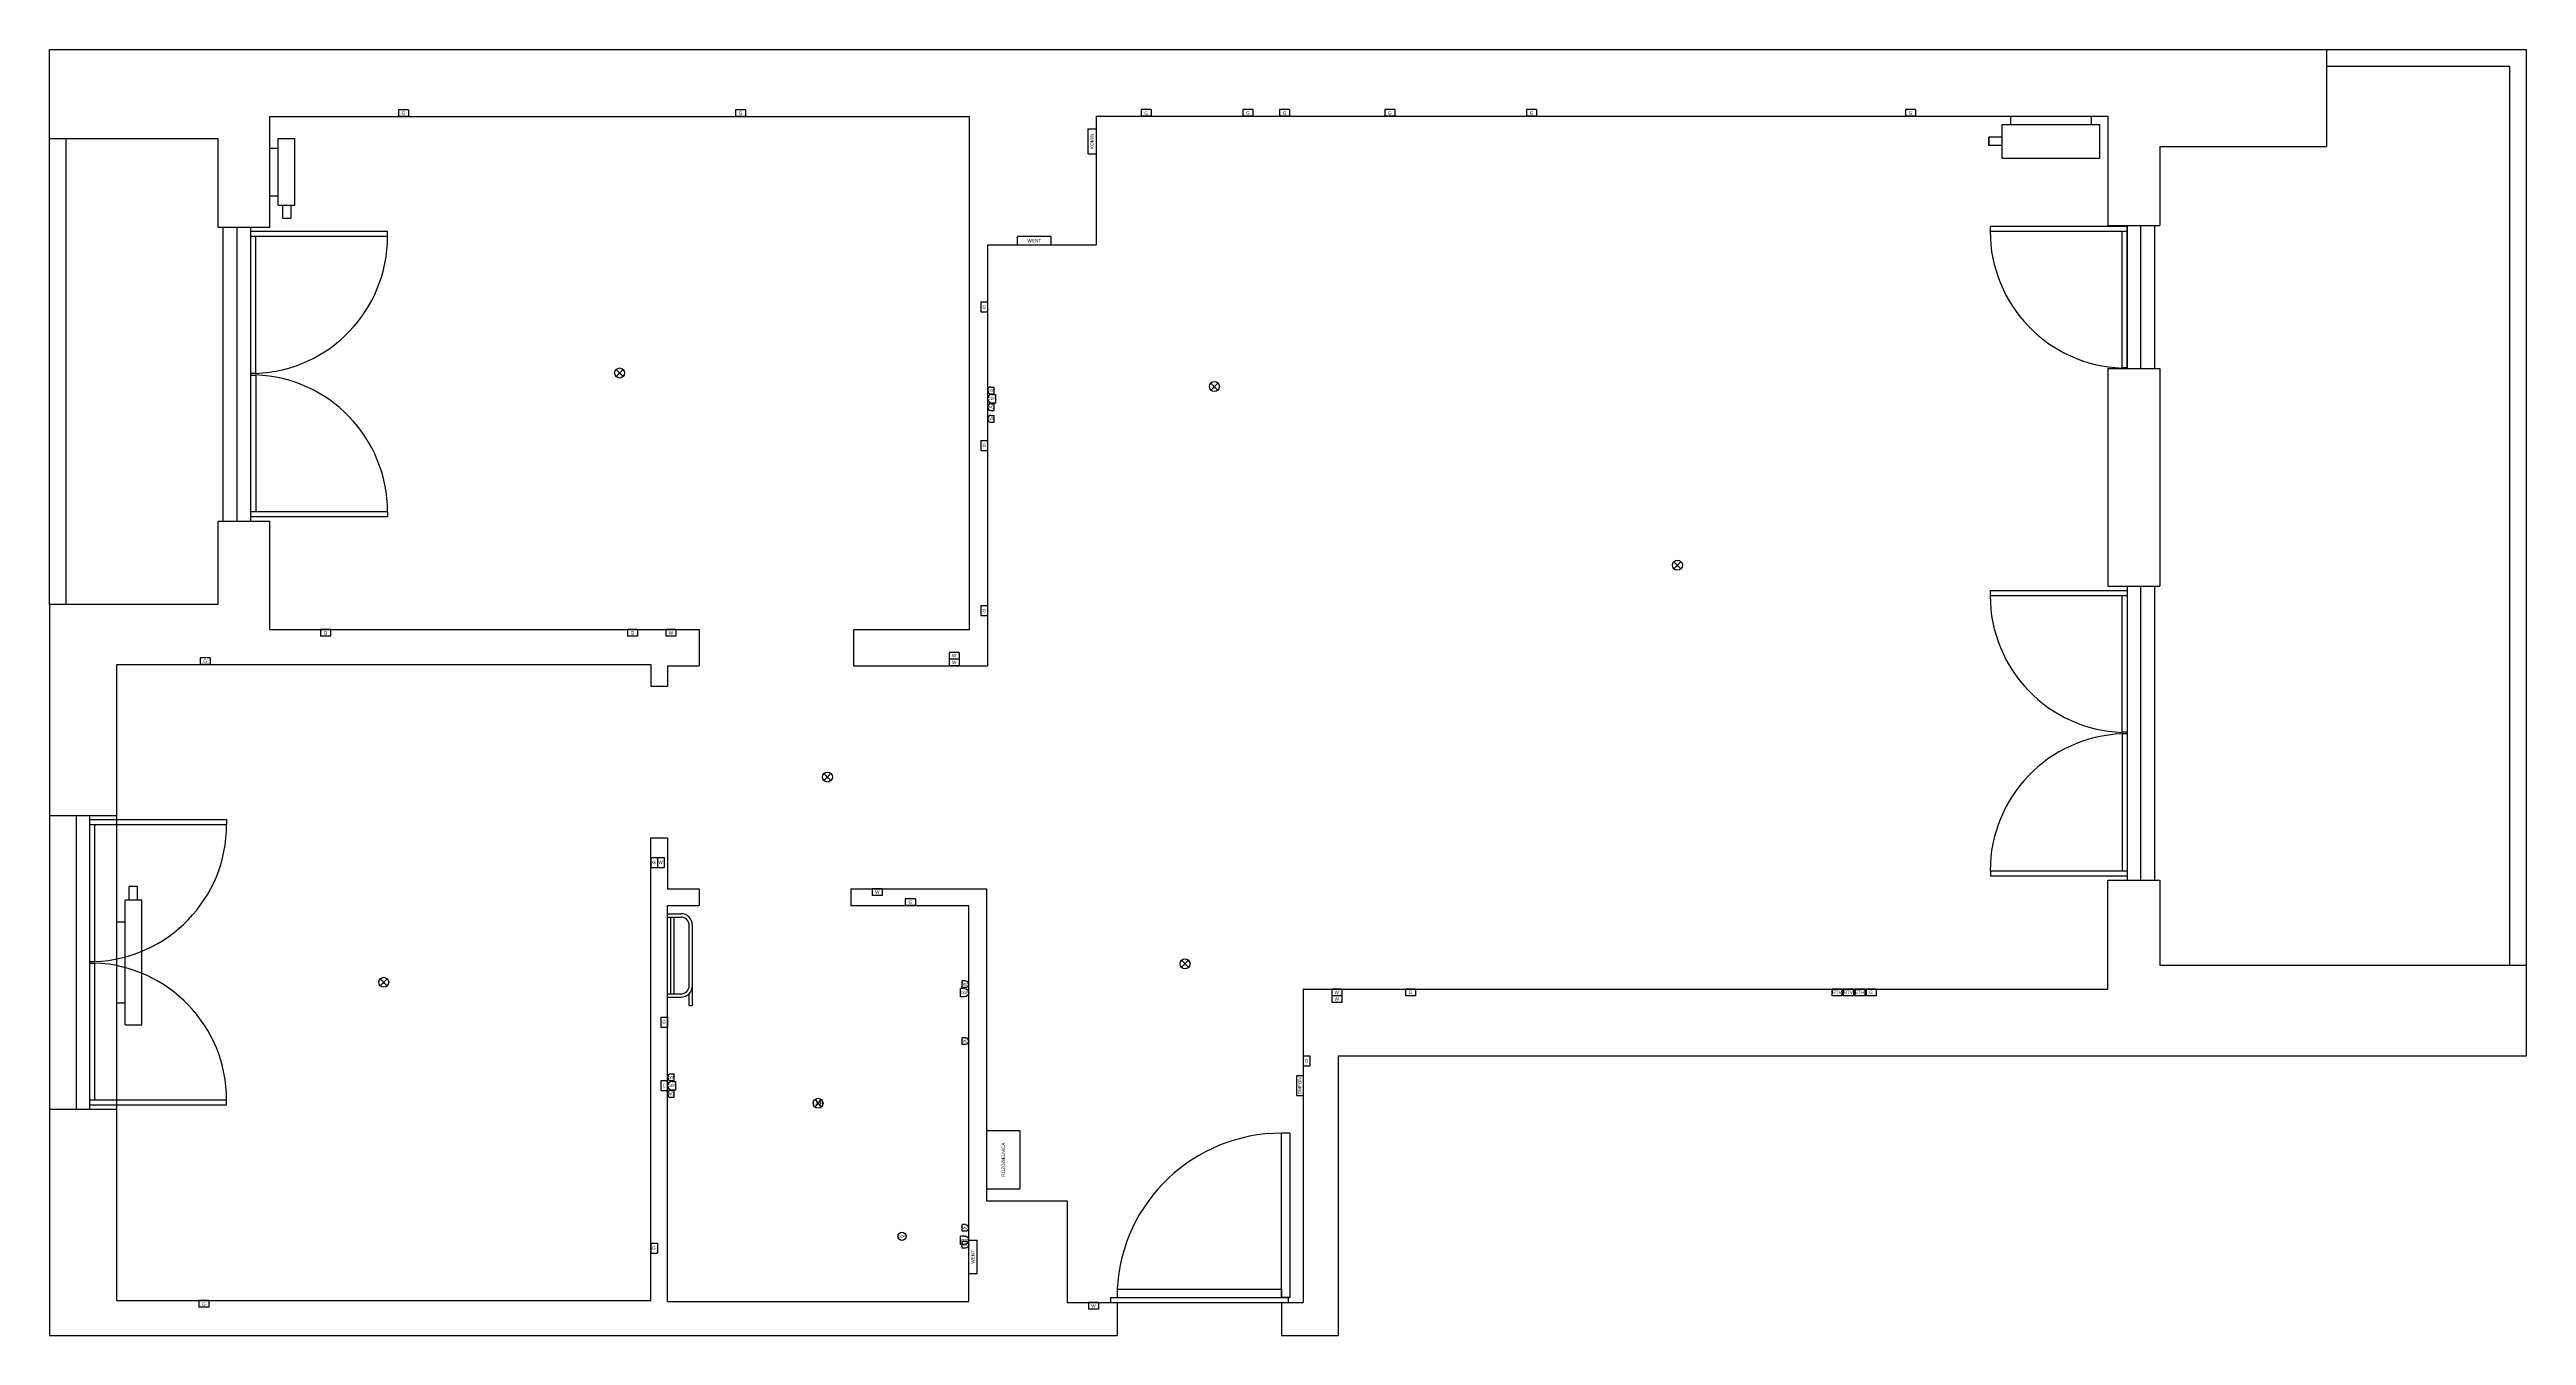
# Model space of a CAD drawing. Header units: millimetres. Extents: x 12 to 4621, y 1861 to 4393.
# Drawn here: x 1292 to 2776, y 1861 to 2631 of the extents above; entities that cross this region are included whole.
import ezdxf
from ezdxf.lldxf.tags import DXFTag

# ---------------------------------------------------------------- set-up
doc = ezdxf.new("R2010")
doc.units = ezdxf.units.MM
tags = doc.linetypes.add('03B018', pattern=[5.4, 2.16, -3.24]).pattern_tags.tags
tags[6:7] = [DXFTag(74, 4), DXFTag(75, 0), DXFTag(340, '0'), DXFTag(46, 1.0), DXFTag(50, 0.0), DXFTag(44, 0.0), DXFTag(45, 0.0)]
tags[4:5] = [DXFTag(74, 4), DXFTag(75, 0), DXFTag(340, '0'), DXFTag(46, 1.0), DXFTag(50, 0.0), DXFTag(44, 0.0), DXFTag(45, 0.0)]

# ---------------------------------------------------------------- blocks, each defined once
blk = doc.blocks.new('Z$W@#21726')
for p, q in [((2, 4), (4, 4)), ((2, 0), (4, 0)), ((4, 0), (4, 4))]:
    blk.add_line(p, q)
blk.add_arc((2, 2), 2, 90, 270)
blk = doc.blocks.new('Z$W@#28703')
for p, q in [((2.5, 5), (5, 5)), ((2.5, 0), (5, 0)), ((5, 0), (5, 5))]:
    blk.add_line(p, q)
blk.add_arc((2.5, 2.5), 2.5, 90, 270)
blk = doc.blocks.new('Z$W@#4664')
for p, q in [((2.5, 5), (5, 5)), ((2.5, 0), (5, 0)), ((5, 0), (5, 5))]:
    blk.add_line(p, q)
blk.add_arc((2.5, 2.5), 2.5, 90, 270)
blk = doc.blocks.new('Z$W@#15141')
for p, q in [((0, 20), (5, 20)), ((5, 0), (5, 20)), ((0, 0), (5, 0))]:
    blk.add_line(p, q)
blk = doc.blocks.new('Z$W@#6868')
for p, q in [((2, 4), (4, 4)), ((2, 0), (4, 0)), ((4, 0), (4, 4))]:
    blk.add_line(p, q)
blk.add_arc((2, 2), 2, 90, 270)
blk = doc.blocks.new('Z$W@#28253')
for p, q in [((2.5, 5), (5, 5)), ((2.5, 0), (5, 0)), ((5, 0), (5, 5))]:
    blk.add_line(p, q)
blk.add_arc((2.5, 2.5), 2.5, 90, 270)
blk = doc.blocks.new('Z$W@#778')
for p, q in [((0, 15), (5, 15)), ((0, 15), (0, 0)), ((0, 0), (5, 0))]:
    blk.add_line(p, q)
blk = doc.blocks.new('Z$W@#27446')
for p, q in [((4, 12), (0, 12)), ((0, 12), (0, 0)), ((4, 0), (0, 0))]:
    blk.add_line(p, q)
blk = doc.blocks.new('Z$W@#6729')
for p, q in [((0, 35), (20, 35)), ((20, 35), (20, 0)), ((0, 0), (20, 0))]:
    blk.add_line(p, q)
blk = doc.blocks.new('Z$W@#18756')
for p, q in [((0, 6), (0, 0)), ((0, 6), (4, 6)), ((0, 0), (4, 0)), ((4, 6), (4, 0))]:
    blk.add_line(p, q)
blk = doc.blocks.new('Z$W@#26308')
at = {"rotation": -90.00000000000001}
blk.add_blockref('Z$W@#18756', (0, 4), dxfattribs=at)
at = {"insert": (3, 2), "char_height": 2, "width": 6, "attachment_point": 5}
blk.add_mtext('{\\fArial|b0|i0|c238|p0;G}', dxfattribs=at)
blk = doc.blocks.new('Z$W@#16944')
blk.add_blockref('Z$W@#18756', (0, 0))
at = {"insert": (2, 3), "char_height": 2, "width": 4, "attachment_point": 5}
blk.add_mtext('{\\fArial|b0|i0|c238|p0;G}', dxfattribs=at)
blk = doc.blocks.new('Z$W@#11323')
at = {"rotation": -90.00000000000001}
blk.add_blockref('Z$W@#18756', (0, 4), dxfattribs=at)
at = {"insert": (3, 2), "char_height": 2, "width": 6, "attachment_point": 5}
blk.add_mtext('{\\fArial|b0|i0|c238|p0;W}', dxfattribs=at)
blk = doc.blocks.new('Z$W@#21538')
at = {"rotation": -90.00000000000001}
blk.add_blockref('Z$W@#18756', (0, 4), dxfattribs=at)
at = {"insert": (3, 2), "char_height": 2, "width": 6, "attachment_point": 5}
blk.add_mtext('{\\fArial|b0|i0|c238|p0;ETH}', dxfattribs=at)
blk = doc.blocks.new('Z$W@#16118')
at = {"rotation": -90.00000000000001}
blk.add_blockref('Z$W@#18756', (0, 4), dxfattribs=at)
at = {"insert": (3, 2), "char_height": 2, "width": 6, "attachment_point": 5}
blk.add_mtext('{\\fArial|b0|i0|c238|p0;RTV}', dxfattribs=at)
blk = doc.blocks.new('Z$W@#22929')
blk.add_blockref('Z$W@#18756', (0, 0))
at = {"insert": (2, 3), "char_height": 2, "width": 4, "attachment_point": 5}
blk.add_mtext('{\\fArial|b0|i0|c238|p0;W}', dxfattribs=at)
blk = doc.blocks.new('Z$W@#4833')
blk.add_blockref('Z$W@#18756', (0, 0))
at = {"insert": (2, 3), "char_height": 2, "width": 4, "attachment_point": 5}
blk.add_mtext('{\\fArial|b0|i0|c238|p0;L}', dxfattribs=at)
blk = doc.blocks.new('Z$W@#29658')
for p, q in [((5.1, 0.9), (0.9, 5.1)), ((0.9, 0.9), (5.1, 5.1))]:
    blk.add_line(p, q)
blk.add_circle((3, 3), 3)
at = {"insert": (3, 3), "char_height": 2, "width": 4.231, "attachment_point": 5}
blk.add_mtext('{\\fArial|b0|i0|c238|p0;L}', dxfattribs=at)

msp = doc.modelspace()

# ---------------------------------------------------------------- linework, layer by layer
for p, q in [((1292.2, 2631), (2656.7, 2631)), ((1292.2, 2298.5), (1292.2, 2631)), ((2656.7, 2631), (2656.7, 2572.9)), ((2656.7, 2631), (2776.5, 2631)), ((2776.5, 2028.1), (2776.5, 2631)), ((2656.7, 2621), (2766.5, 2621)), ((2766.5, 2082.4), (2766.5, 2621)), ((1424.2, 2590.9), (1843.5, 2590.9)), ((1424.2, 2524.5), (1424.2, 2590.9)), ((1843.5, 2283.5), (1843.5, 2590.9)), ((1919.3, 2591), (2525.7, 2591)), ((1919.3, 2591), (1919.3, 2514)), ((2462.3, 2586), (2520.7, 2586)), ((2462.3, 2566), (2462.3, 2586)), ((2467.3, 2591), (2467.3, 2586)), ((2515.7, 2591), (2515.7, 2586)), ((2520.7, 2586), (2520.7, 2566)), ((2520.7, 2586), (2520.7, 2566)), ((2525.7, 2591), (2525.7, 2525.5)), ((1393.2, 2577.5), (1292.2, 2577.5)), ((1302.2, 2298.5), (1302.2, 2577.5)), ((1393.2, 2524.5), (1393.2, 2577.5)), ((1424.2, 2572), (1429.2, 2572)), ((1429.2, 2577.7), (1439.2, 2577.7)), ((1429.2, 2537.7), (1429.2, 2577.7)), ((1439.2, 2537.7), (1439.2, 2577.7)), ((2454.3, 2578.5), (2454.3, 2573.5)), ((2454.3, 2578.5), (2454.3, 2573.5)), ((2462.3, 2578.5), (2454.3, 2578.5)), ((2454.3, 2573.5), (2454.3, 2578.5)), ((2462.3, 2573.5), (2454.3, 2573.5)), ((2556.7, 2572.9), (2656.7, 2572.9)), ((2556.7, 2572.9), (2556.7, 2525.5)), ((2462.3, 2566), (2520.7, 2566)), ((1424.2, 2543.4), (1429.2, 2543.4)), ((1393.2, 2524.5), (1424.2, 2524.5)), ((1396.2, 2348.5), (1396.2, 2524.5)), ((1404.7, 2348.5), (1404.7, 2524.5)), ((1412.7, 2348.5), (1412.7, 2524.5)), ((1429.2, 2537.7), (1439.2, 2537.7)), ((1431.7, 2537.7), (1431.7, 2529.7)), ((1436.7, 2529.7), (1431.7, 2529.7)), ((1436.7, 2537.7), (1436.7, 2529.7)), ((2455.2, 2525.2), (2537.2, 2525.2)), ((2455.2, 2522.2), (2455.2, 2525.2)), ((2525.7, 2525.5), (2556.7, 2525.5)), ((2537.2, 2525.5), (2537.2, 2439.9)), ((2537.2, 2440.2), (2537.2, 2525.2)), ((2545.2, 2525.5), (2545.2, 2439.9)), ((2553.7, 2439.9), (2553.7, 2525.5)), ((1494.7, 2522), (1412.7, 2522)), ((1494.7, 2519), (1412.7, 2519)), ((1415.7, 2437), (1415.7, 2519)), ((1494.7, 2519), (1494.7, 2522)), ((1854.3, 2514), (1854.3, 2261.8)), ((1854.3, 2514), (1919.3, 2514)), ((2455.2, 2522.2), (2537.2, 2522.2)), ((2534.2, 2440.2), (2534.2, 2522.2)), ((1412.7, 2437), (1415.7, 2437)), ((1412.7, 2436), (1415.7, 2436)), ((1415.7, 2436), (1415.7, 2354)), ((2525.7, 2439.9), (2556.7, 2439.9)), ((2525.7, 2439.9), (2525.7, 2309.4)), ((2537.2, 2440.2), (2534.2, 2440.2)), ((2556.7, 2439.9), (2556.7, 2309.4)), ((1393.2, 2348.5), (1424.2, 2348.5)), ((1393.2, 2298.5), (1393.2, 2348.5)), ((1494.7, 2354), (1412.7, 2354)), ((1494.7, 2351), (1412.7, 2351)), ((1424.2, 2283.5), (1424.2, 2348.5)), ((1494.7, 2354), (1494.7, 2351)), ((2455.2, 2306.9), (2537.2, 2306.9)), ((2455.2, 2303.9), (2455.2, 2306.9)), ((2455.2, 2303.9), (2537.2, 2303.9)), ((2525.7, 2309.4), (2556.7, 2309.4)), ((2534.2, 2221.9), (2534.2, 2303.9)), ((2537.2, 2309.4), (2537.2, 2133.4)), ((2545.2, 2309.4), (2545.2, 2133.4)), ((2553.7, 2133.4), (2553.7, 2309.4)), ((1393.2, 2298.5), (1292.2, 2298.5)), ((1292.2, 2298.5), (1292.2, 1860.5)), ((1424.2, 2283.5), (1681.5, 2283.5)), ((1681.5, 2283.5), (1681.5, 2261.8)), ((1774, 2283.5), (1774, 2261.8)), ((1774, 2283.5), (1843.5, 2283.5)), ((1332.4, 1881.4), (1332.4, 2262.6)), ((1332.4, 2262.6), (1652.4, 2262.6)), ((1652.4, 2262.6), (1652.4, 2249.6)), ((1662.4, 2261.8), (1681.5, 2261.8)), ((1662.4, 2261.8), (1662.4, 2249.6)), ((1774, 2261.8), (1854.3, 2261.8)), ((1652.4, 2249.6), (1662.4, 2249.6)), ((2537.2, 2221.9), (2534.2, 2221.9)), ((2537.2, 2220.9), (2534.2, 2220.9)), ((2534.2, 2220.9), (2534.2, 2138.9)), ((1292.2, 2172.1), (1332.4, 2172.1)), ((1308.3, 1996.1), (1308.3, 2172.1)), ((1316.3, 1996.1), (1316.3, 2172.1)), ((1316.3, 2169.6), (1398.3, 2169.6)), ((1398.3, 2169.6), (1398.3, 2166.6)), ((1316.3, 2166.6), (1319.3, 2166.6)), ((1316.3, 2166.6), (1398.3, 2166.6)), ((1319.3, 2084.6), (1319.3, 2166.6)), ((1652.4, 2158.6), (1662.4, 2158.6)), ((1652.4, 1881.4), (1652.4, 2158.6)), ((1662.4, 2158.6), (1662.4, 2128.2)), ((2455.2, 2138.9), (2537.2, 2138.9)), ((2455.2, 2138.9), (2455.2, 2135.9)), ((1339.9, 2121.6), (1339.9, 2129.6)), ((1344.9, 2129.6), (1339.9, 2129.6)), ((1344.9, 2121.6), (1344.9, 2129.6)), ((1662.4, 2128.2), (1681.5, 2128.2)), ((1681.5, 2128.2), (1681.5, 2118.2)), ((1772.4, 2128.2), (1772.4, 2118.2)), ((1772.4, 2128.2), (1853.7, 2128.2)), ((1853.7, 2128.2), (1853.7, 1941.2)), ((2455.2, 2135.9), (2537.2, 2135.9)), ((2525.7, 2133.4), (2556.7, 2133.4)), ((2525.7, 2068.1), (2525.7, 2133.4)), ((2556.7, 2133.4), (2556.7, 2082.4)), ((1332.4, 2108.3), (1337.4, 2108.3)), ((1337.4, 2121.6), (1347.4, 2121.6)), ((1337.4, 2046.6), (1337.4, 2121.6)), ((1347.4, 2046.6), (1347.4, 2121.6)), ((1662.5, 2118.2), (1681.5, 2118.2)), ((1662.5, 1880.9), (1662.5, 2118.2)), ((1662.5, 2113.2), (1670.5, 2113.2)), ((1662.5, 2111.2), (1670.5, 2111.2)), ((1664.5, 2065.2), (1664.5, 2111.2)), ((1666.5, 2065.2), (1666.5, 2111.2)), ((1772.4, 2118.2), (1843, 2118.2)), ((1843, 1880.9), (1843, 2118.2)), ((1675.5, 2070.2), (1675.5, 2106.2)), ((1677.5, 2058.2), (1677.5, 2106.2)), ((1316.3, 2084.6), (1319.3, 2084.6)), ((1316.3, 2083.6), (1319.3, 2083.6)), ((1319.3, 2001.6), (1319.3, 2083.6)), ((2556.7, 2082.4), (2776.5, 2082.4)), ((1662.5, 2065.2), (1670.5, 2065.2)), ((1662.5, 2063.2), (1670.5, 2063.2)), ((1675.5, 2058.2), (1675.5, 2065.3)), ((2043.4, 2068.1), (2043.4, 1880.2)), ((2043.4, 2068.1), (2525.7, 2068.1)), ((1332.4, 2059.9), (1337.4, 2059.9)), ((1675.5, 2058.2), (1677.5, 2058.2)), ((1337.4, 2046.6), (1347.4, 2046.6)), ((2064.3, 2028.1), (2776.5, 2028.1)), ((2064.3, 2028.1), (2064.3, 1860.5)), ((1292.2, 1996.1), (1332.4, 1996.1)), ((1316.3, 2001.6), (1398.3, 2001.6)), ((1316.3, 1998.6), (1398.3, 1998.6)), ((1398.3, 1998.6), (1398.3, 2001.6)), ((1750.9, 1997.2), (1754.5, 2001.9)), ((1750.9, 2001.9), (1754.5, 1997.2)), ((2035.4, 1981.7), (2030.4, 1981.7)), ((2030.4, 1883.2), (2030.4, 1981.7)), ((2035.4, 1981.7), (2035.4, 1883.2)), ((1853.7, 1941.2), (1901.9, 1941.2)), ((1901.9, 1941.2), (1901.9, 1880.2)), ((1931.9, 1888.2), (1931.9, 1883.2)), ((1931.9, 1888.2), (2030.4, 1888.2)), ((2030.4, 1888.2), (2030.4, 1883.2)), ((1332.4, 1881.4), (1652.4, 1881.4)), ((1662.5, 1880.9), (1843, 1880.9)), ((1901.9, 1880.2), (2043.4, 1880.2)), ((1927.9, 1883.2), (1927.9, 1880.2)), ((1927.9, 1883.2), (2034.4, 1883.2)), ((1931.9, 1880.2), (1931.9, 1860.5)), ((2035.4, 1883.2), (2030.4, 1883.2)), ((2030.4, 1880.2), (2030.4, 1860.5)), ((2034.4, 1883.2), (2034.4, 1880.2)), ((1292.2, 1860.5), (1931.9, 1860.5)), ((2030.4, 1860.5), (2064.3, 1860.5))]:
    msp.add_line(p, q)
for centre, radius in [((1752.7, 1999.6), 3), ((1803, 1919.9), 2.5)]:
    msp.add_circle(centre, radius)
at = {"linetype": '03B018'}
for centre, radius, start, end in [((1412.7, 2518.9), 82, 272.0644, 0.0706), ((2537.1, 2522.1), 82, 179.9294, 267.9356), ((1412.7, 2354.1), 82, 359.9294, 87.9356), ((2537.1, 2303.8), 82, 179.9294, 267.9356), ((2537.1, 2139), 82, 92.0644, 180.0706), ((1316.2, 2166.6), 82.1, 272.1626, 359.9724), ((1316.2, 2001.6), 82.1, 0.0276, 87.8374), ((2030.4, 1883.1), 98.6, 90.0004, 177.0161)]:
    msp.add_arc(centre, radius, start, end, dxfattribs=at)
for centre, radius, start, end in [((1670.5, 2106.2), 7, 0, 90), ((1670.5, 2106.2), 5, 0, 90), ((1670.5, 2070.2), 5, 270, 0), ((1670.5, 2070.2), 7, 270, 0)]:
    msp.add_arc(centre, radius, start, end)

# ---------------------------------------------------------------- block references
for name, p in [('Z$W@#26308', (1501.2, 2590.9)), ('Z$W@#26308', (1703.2, 2590.9)), ('Z$W@#778', (1914.3, 2568.5)), ('Z$W@#26308', (1946.3, 2591)), ('Z$W@#26308', (2007.3, 2591)), ('Z$W@#26308', (2029.3, 2591)), ('Z$W@#26308', (2092.3, 2591)), ('Z$W@#26308', (2177.3, 2591)), ('Z$W@#26308', (2404.3, 2591)), ('Z$W@#16944', (1850.3, 2473.8)), ('Z$W@#29658', (1630.8, 2434.2)), ('Z$W@#6868', (1854.3, 2424.8)), ('Z$W@#28253', (1854.3, 2419.3)), ('Z$W@#29658', (1987.2, 2426.1)), ('Z$W@#6868', (1854.3, 2414.8)), ('Z$W@#6868', (1854.3, 2407.8)), ('Z$W@#16944', (1850.3, 2390.8)), ('Z$W@#29658', (2264.7, 2319)), ('Z$W@#16944', (1850.3, 2291.8)), ('Z$W@#26308', (1454.5, 2279.5)), ('Z$W@#26308', (1638.5, 2279.5)), ('Z$W@#11323', (1661.5, 2279.5)), ('Z$W@#26308', (1382.4, 2262.6)), ('Z$W@#11323', (1831.3, 2265.8)), ('Z$W@#11323', (1831.3, 2261.8)), ('Z$W@#29658', (1755.3, 2192.1)), ('Z$W@#16944', (1652.4, 2140.9)), ('Z$W@#22929', (1656.4, 2140.9)), ('Z$W@#11323', (1785.2, 2124.2)), ('Z$W@#26308', (1805, 2118.2)), ('Z$W@#29658', (1969.6, 2080.2)), ('Z$W@#29658', (1489.4, 2069.1)), ('Z$W@#11323', (2060.5, 2064.1)), ('Z$W@#11323', (2060.5, 2060.1)), ('Z$W@#26308', (2104.7, 2064.1)), ('Z$W@#16118', (2360.3, 2064.1)), ('Z$W@#16118', (2367.1, 2064.1)), ('Z$W@#21538', (2373.9, 2064.1)), ('Z$W@#26308', (2380.7, 2064.1)), ('Z$W@#16944', (1658.5, 2045.2)), ('Z$W@#16944', (2043.4, 2022.1)), ('Z$W@#4833', (1658.5, 2007.2)), ('Z$W@#6868', (1662.5, 2013.2)), ('Z$W@#28253', (1662.5, 2007.7)), ('Z$W@#6868', (1662.5, 2003.2)), ('Z$W@#27446', (2039.4, 2004.1)), ('Z$W@#6729', (1853.7, 1948.4)), ('Z$W@#16944', (1652.4, 1909.9)), ('Z$W@#15141', (1843, 1897.6)), ('Z$W@#26308', (1381.6, 1877.4)), ('Z$W@#11323', (1914.8, 1876.2))]:
    msp.add_blockref(name, p)
at = {"rotation": 90}
msp.add_blockref('Z$W@#15141', (1892.3, 2514), dxfattribs=at)
at = {"xscale": -1}
for name, p in [('Z$W@#28703', (1843, 2063.4)), ('Z$W@#21726', (1843, 2068.9)), ('Z$W@#21726', (1843, 2034.9)), ('Z$W@#4664', (1843, 1915.1)), ('Z$W@#21726', (1843, 1922.9)), ('Z$W@#21726', (1843, 1912.9))]:
    msp.add_blockref(name, p, dxfattribs=at)

# ---------------------------------------------------------------- texts
at = {"char_height": 2, "attachment_point": 5, "rotation": 90}
for s, insert, width in [('{\\fArial|b0|i0|c238|p0;KOMIN}', (1916.8, 2576), 15), ('{\\fArial|b0|i0|c238|p0;DMFON}', (2041.4, 2010.1), 12), ('{\\fArial|b0|i0|c238|p0;ROZDZIELNICA}', (1863.7, 1965.9), 35), ('{\\fArial|b0|i0|c238|p0;WENT}', (1845.5, 1907.6), 20)]:
    msp.add_mtext(s, dxfattribs=dict(at, insert=insert, width=width))
at = {"attachment_point": 5}
for s, insert, char_height, width in [('{\\fArial|b0|i0|c238|p0;WENT}', (1882.3, 2516.5), 2, 20), ('{\\fArial|b0|i0|c238|p0;WZ}', (1856.3, 2426.8), 1.5, 4), ('{\\fArial|b0|i0|c238|p0;ODP}', (1856.8, 2421.8), 1.5, 5), ('{\\fArial|b0|i0|c238|p0;WC}', (1856.3, 2416.8), 1.5, 4), ('{\\fArial|b0|i0|c238|p0;WZ}', (1856.3, 2409.8), 1.5, 4), ('{\\fArial|b0|i0|c238|p0;ODP}', (1840.5, 2065.9), 1.5, 5), ('{\\fArial|b0|i0|c238|p0;WZ}', (1841, 2070.9), 1.5, 4), ('{\\fArial|b0|i0|c238|p0;WZ}', (1841, 2036.9), 1.5, 4), ('{\\fArial|b0|i0|c238|p0;WC}', (1664.5, 2005.2), 1.5, 4), ('{\\fArial|b0|i0|c238|p0;WZ}', (1664.5, 2015.2), 1.5, 4), ('{\\fArial|b0|i0|c238|p0;ODP}', (1665, 2010.2), 1.5, 5), ('{\\fArial|b0|i0|c238|p0;LMP}', (1752.7, 1999.5), 2, 4.996), ('{\\fArial|b0|i0|c238|p0;ODP}', (1803, 1919.8), 1.5, 5), ('{\\fArial|b0|i0|c238|p0;ODP}', (1840.5, 1917.6), 1.5, 5), ('{\\fArial|b0|i0|c238|p0;WC}', (1841, 1914.9), 1.5, 4), ('{\\fArial|b0|i0|c238|p0;WZ}', (1841, 1924.9), 1.5, 4)]:
    msp.add_mtext(s, dxfattribs=dict(at, insert=insert, char_height=char_height, width=width))

doc.saveas('drawing.dxf')
